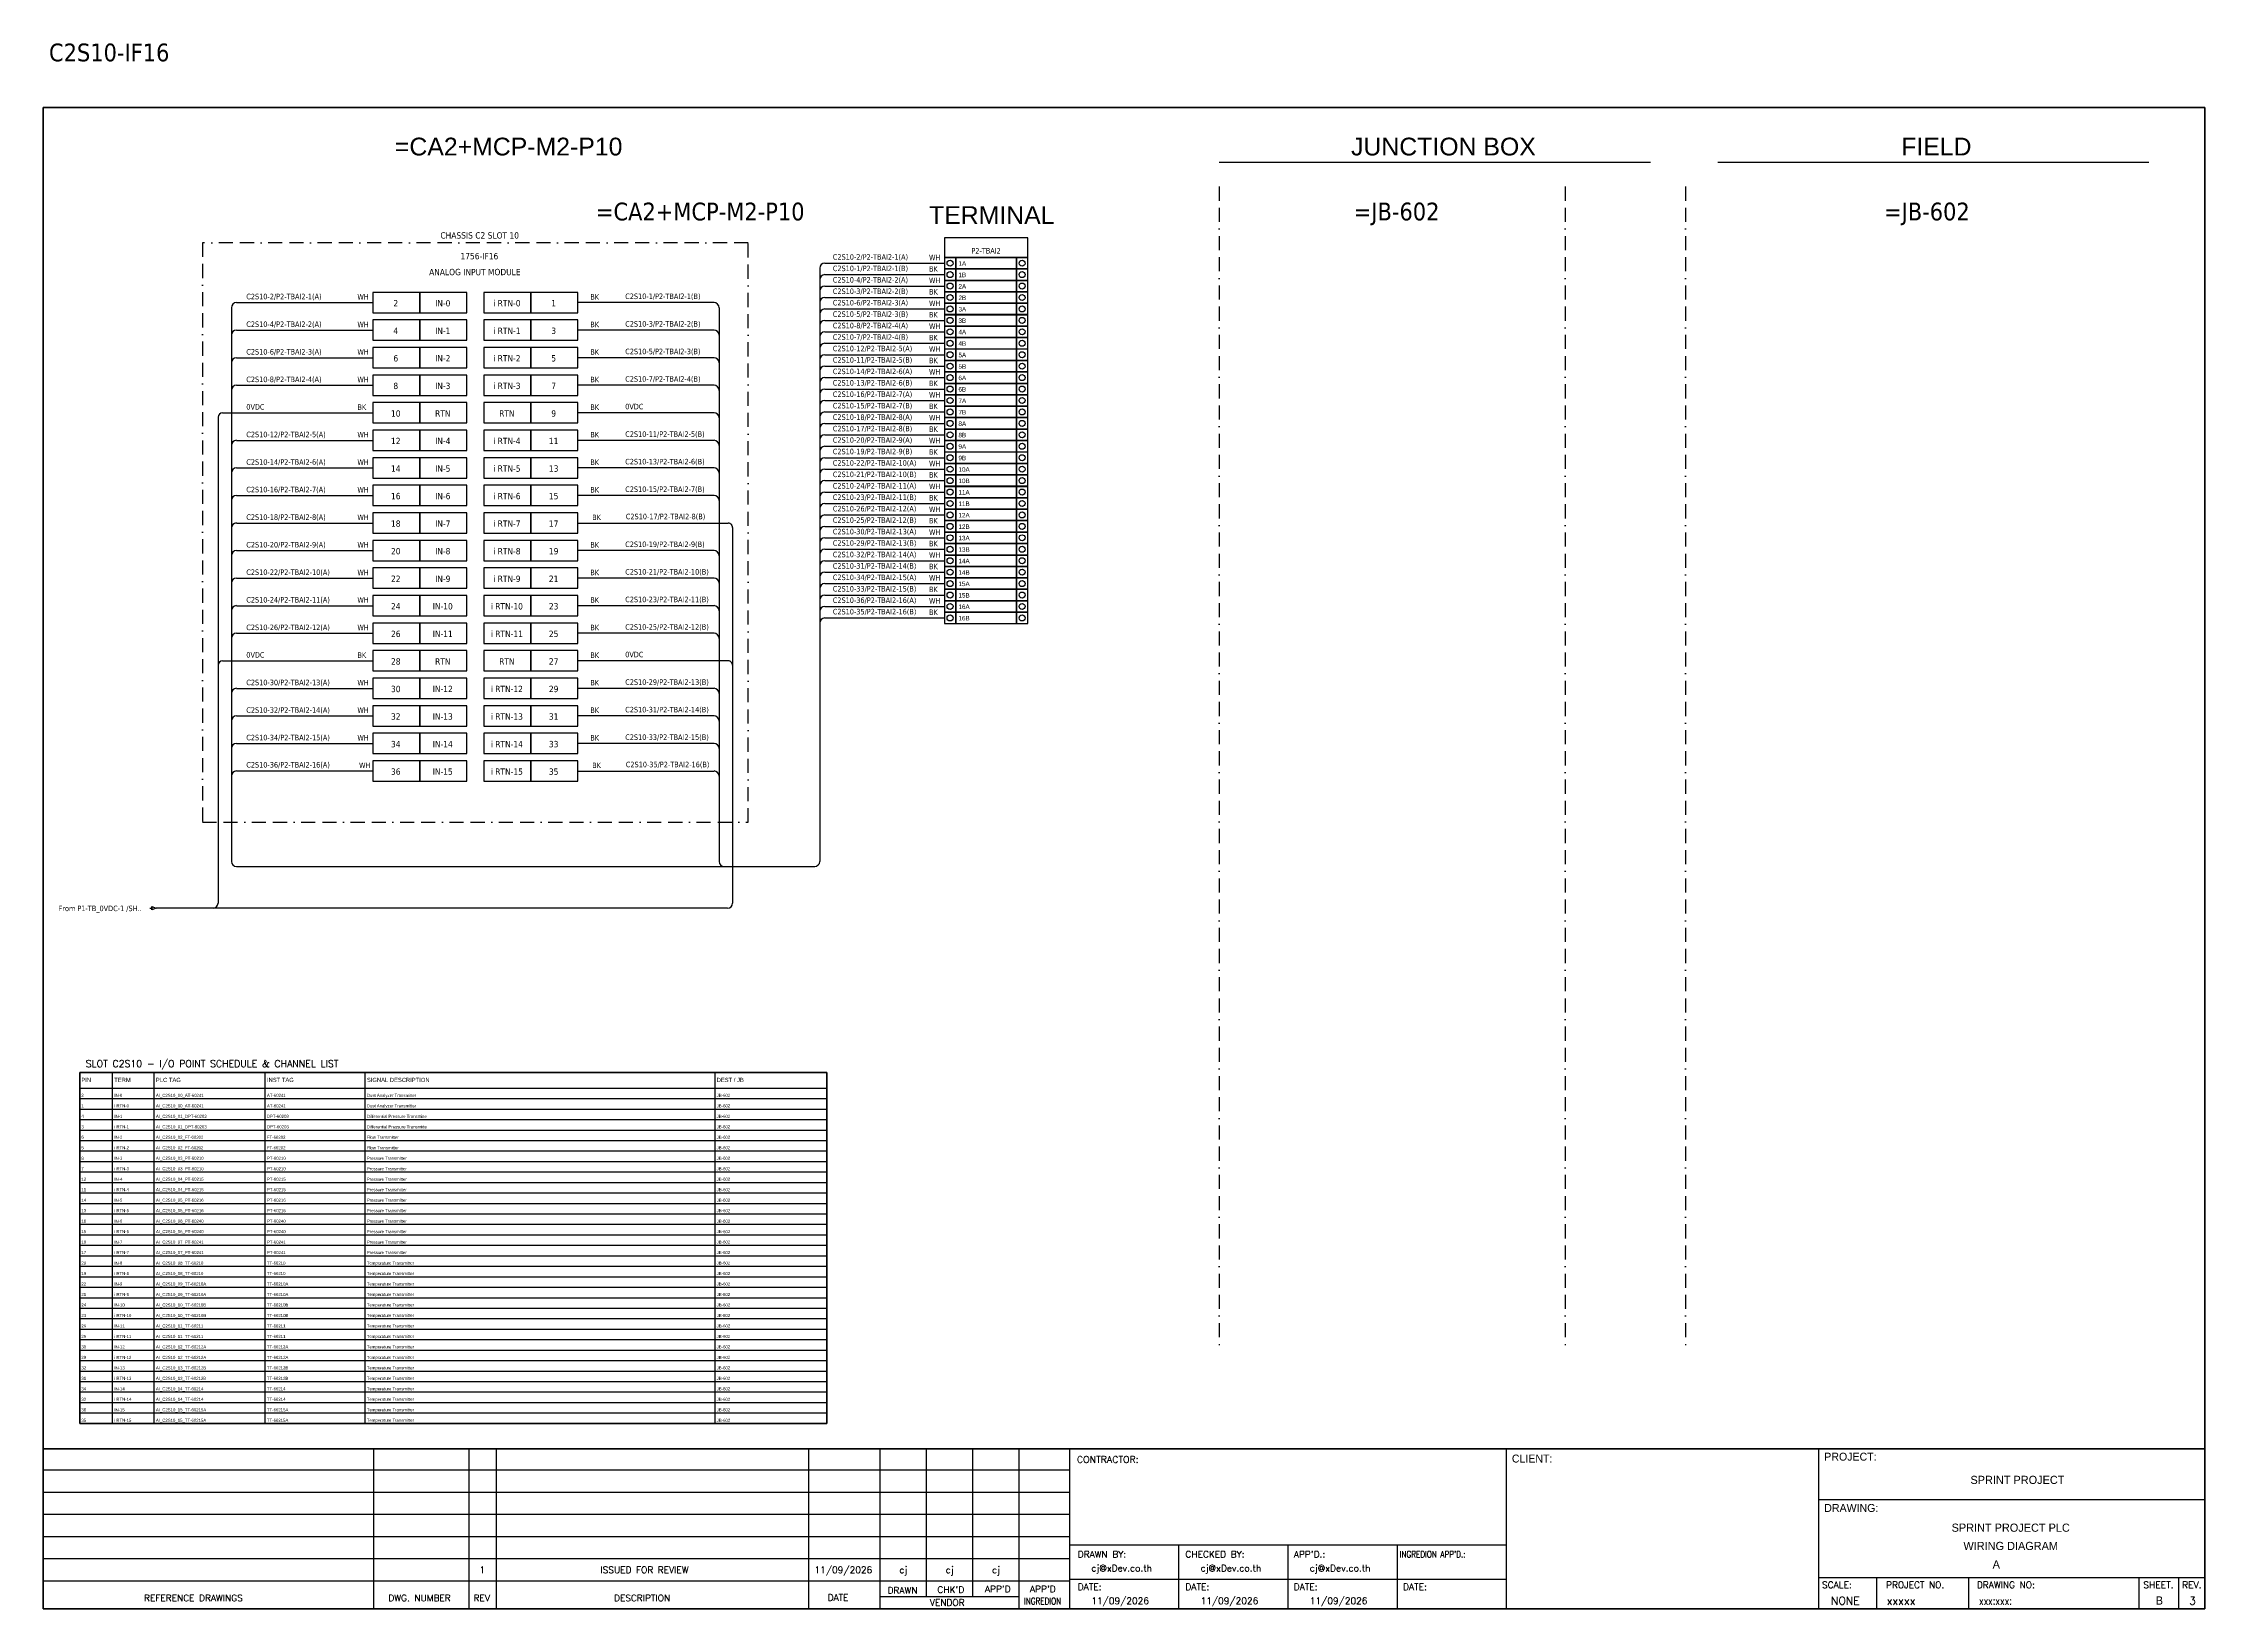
# Model space of a CAD drawing. Header units: millimetres. Extents: x 0 to 62600, y 0 to 14837.
# Drawn here: x 41933 to 45826, y 9013 to 11833 of the extents above; entities that cross this region are included whole.
import ezdxf
from ezdxf.enums import TextEntityAlignment as Align

# ---------------------------------------------------------------- set-up
doc = ezdxf.new("R2010")
doc.units = ezdxf.units.MM
doc.linetypes.add('BORDERX2', pattern=[88.9, 25.4, -12.7, 25.4, -12.7, 0, -12.7])
for name, color, linetype in [('GT_1', 9, 'Continuous'), ('HELPPOINT', 7, 'Continuous'), ('MEMBER', 7, 'Continuous'), ('VECTORS', 7, 'Continuous'), ('x01001-FrameArea', 2, 'BORDERX2')]:
    doc.layers.add(name, color=color, linetype=linetype)
doc.layers.add('IE-EQUIP', color=253, linetype='Continuous', lineweight=25)
doc.layers.add('IE-WIRE', color=7, linetype='Continuous', lineweight=25)
doc.styles.add('HTX11', font='O8111901')
doc.styles.add('ROMANS', font='romans.shx', dxfattribs={"width": 0.85, "height": 25})
doc.styles.get("Standard").update_dxf_attribs({"font": 'arial.ttf'})
doc.styles.add('Tahoma', font='')
doc.styles.get('Tahoma').set_extended_font_data('Tahoma')

# ---------------------------------------------------------------- blocks, each defined once
blk = doc.blocks.new('xTermSingleLayer90')
at = {"color": 7, "ltscale": 25.4}
for points in [[(0, -537), (537, -537), (537, 0), (0, 0)], [(537, -537), (3378, -537), (3378, 0), (537, 0)], [(3378, -537), (3915, -537), (3915, 0), (3378, 0)]]:
    blk.add_lwpolyline(points, close=True, dxfattribs=at)
for centre in [(268, -268), (3647, -268)]:
    blk.add_circle(centre, 141, dxfattribs=at)
blk.add_attdef('TERMINAL_B', (661, -387), '', height=212)
blk = doc.blocks.new('xTerminal_fr_to')
at = {"layer": 'VECTORS', "color": 1, "true_color": 0xff0000}
for p, q in [((-11.3, 0), (-7.8, 0)), ((-7.8, 2.8), (0, 0)), ((-7.8, -2.8), (-7.8, 2.8)), ((-7.8, 2.8), (0, 0)), ((-7.8, 2.8), (-7.8, -2.8)), ((0, 0), (-7.8, -2.8)), ((0, 0), (-7.8, -2.8))]:
    blk.add_line(p, q, dxfattribs=at)

msp = doc.modelspace()

# ---------------------------------------------------------------- linework, layer by layer
for p, q in [((44051.3, 11618.3), (44828, 11618.3)), ((44949, 11618.3), (45725.8, 11618.3))]:
    msp.add_line(p, q)
at = {"ltscale": 25.4}
for p, q in [((43340.7, 11415.7), (43556.1, 11415.7)), ((43340.7, 11374.5), (43556.1, 11374.5)), ((43141.2, 11365.4), (42895.9, 11365.4)), ((43340.7, 11333.3), (43556.1, 11333.3)), ((43141.2, 11315.8), (42895.9, 11315.8)), ((43340.7, 11292.1), (43556.1, 11292.1)), ((43141.2, 11266.1), (42895.9, 11266.1)), ((43141.2, 11216.5), (42895.9, 11216.5)), ((43340.7, 11250.8), (43556.1, 11250.8)), ((43340.7, 11209.6), (43556.1, 11209.6)), ((42255.9, 11166.9), (42526.4, 11166.9)), ((43141.2, 11166.9), (42895.9, 11166.9)), ((43340.7, 11168.4), (43556.1, 11168.4)), ((43141.2, 11117.2), (42895.9, 11117.2)), ((43340.7, 11127.2), (43556.1, 11127.2)), ((43141.2, 11067.6), (42895.9, 11067.6)), ((43340.7, 11085.9), (43556.1, 11085.9)), ((43340.7, 11044.7), (43556.1, 11044.7)), ((43141.2, 11018), (42895.9, 11018)), ((43340.7, 11003.5), (43556.1, 11003.5)), ((42895.9, 10968.3), (43166.4, 10968.3)), ((43340.7, 10962.3), (43556.1, 10962.3)), ((43141.2, 10918.7), (42895.9, 10918.7)), ((43340.7, 10921), (43556.1, 10921)), ((43141.2, 10869.1), (42895.9, 10869.1)), ((43340.7, 10879.8), (43556.1, 10879.8)), ((43340.7, 10838.6), (43556.1, 10838.6)), ((43141.2, 10819.4), (42895.9, 10819.4)), ((43340.7, 10797.4), (43556.1, 10797.4)), ((43141.2, 10769.8), (42895.9, 10769.8)), ((42255.9, 10720.2), (42526.4, 10720.2)), ((43166.4, 10720.2), (42895.9, 10720.2)), ((43141.2, 10670.5), (42895.9, 10670.5)), ((43141.2, 10620.9), (42895.9, 10620.9)), ((43141.2, 10571.3), (42895.9, 10571.3)), ((42895.9, 10521.6), (43141.2, 10521.6))]:
    msp.add_line(p, q, dxfattribs=at)
at = {"color": 7}
for p, q in [((42058, 9346.4), (42058, 9978.5)), ((42133, 9346.4), (42133, 9978.5)), ((42333, 9346.4), (42333, 9978.5)), ((42513, 9346.4), (42513, 9978.5)), ((43143, 9346.4), (43143, 9978.5)), ((41998.7, 9950.5), (43344.5, 9950.5))]:
    msp.add_line(p, q, dxfattribs=at)
at = {"color": 8}
for p, q in [((41998.7, 9931.7), (43344.5, 9931.7)), ((41998.7, 9912.8), (43344.5, 9912.8)), ((41998.7, 9893.9), (43344.5, 9893.9)), ((41998.7, 9875), (43344.5, 9875)), ((41998.7, 9856.2), (43344.5, 9856.2)), ((41998.7, 9837.3), (43344.5, 9837.3)), ((41998.7, 9818.4), (43344.5, 9818.4)), ((41998.7, 9799.5), (43344.5, 9799.5)), ((41998.7, 9780.6), (43344.5, 9780.6)), ((41998.7, 9761.8), (43344.5, 9761.8)), ((41998.7, 9742.9), (43344.5, 9742.9)), ((41998.7, 9724), (43344.5, 9724)), ((41998.7, 9705.1), (43344.5, 9705.1)), ((41998.7, 9686.2), (43344.5, 9686.2)), ((41998.7, 9667.4), (43344.5, 9667.4)), ((41998.7, 9648.5), (43344.5, 9648.5)), ((41998.7, 9629.6), (43344.5, 9629.6)), ((41998.7, 9610.7), (43344.5, 9610.7)), ((41998.7, 9591.9), (43344.5, 9591.9)), ((41998.7, 9573), (43344.5, 9573)), ((41998.7, 9554.1), (43344.5, 9554.1)), ((41998.7, 9535.2), (43344.5, 9535.2)), ((41998.7, 9516.3), (43344.5, 9516.3)), ((41998.7, 9497.5), (43344.5, 9497.5)), ((41998.7, 9478.6), (43344.5, 9478.6)), ((41998.7, 9459.7), (43344.5, 9459.7)), ((41998.7, 9440.8), (43344.5, 9440.8)), ((41998.7, 9422), (43344.5, 9422)), ((41998.7, 9403.1), (43344.5, 9403.1)), ((41998.7, 9384.2), (43344.5, 9384.2)), ((41998.7, 9365.3), (43344.5, 9365.3))]:
    msp.add_line(p, q, dxfattribs=at)
at = {"color": 4}
for p, q in [((45235.3, 9068.7), (45235.3, 9012.6)), ((45400.6, 9068.7), (45400.6, 9012.6))]:
    msp.add_line(p, q, dxfattribs=at)
at = {"color": 4, "ltscale": 0.5}
for p, q in [((45707.7, 9068.7), (45707.7, 9012.6)), ((45707.7, 9068.7), (45707.7, 9012.6)), ((45778.9, 9068.7), (45778.9, 9012.6)), ((45778.9, 9068.7), (45778.9, 9012.6))]:
    msp.add_line(p, q, dxfattribs=at)
at = {"color": 4, "ltscale": 25.4}
msp.add_lwpolyline([(43556.1, 11446.6), (43706.4, 11446.6), (43706.4, 11481.9), (43556.1, 11481.9)], close=True, dxfattribs=at)
msp.add_lwpolyline([(41998.7, 9978.5), (43344.5, 9978.5), (43344.5, 9346.4), (41998.7, 9346.4)], close=True)
at = {"color": 7}
msp.add_lwpolyline([(41998.7, 9346.4), (43344.5, 9346.4), (43344.5, 9978.5), (41998.7, 9978.5), (41998.7, 9346.4)], dxfattribs=at)
at = {"ltscale": 25.4}
for centre, radius, start, end in [((43340.7, 11406.6), 9.14, 90, 180), ((43340.7, 11365.4), 9.14, 90, 180), ((43141.2, 11356.2), 9.17, 0, 90), ((43340.7, 11324.1), 9.14, 90, 180), ((43141.2, 11306.6), 9.17, 0, 90), ((43340.7, 11282.9), 9.14, 90, 180), ((43141.2, 11256.9), 9.17, 0, 90), ((43141.2, 11207.3), 9.17, 0, 90), ((43340.7, 11241.7), 9.14, 90, 180), ((43340.7, 11200.5), 9.14, 90, 180), ((43141.2, 11157.7), 9.17, 0, 90), ((43340.7, 11159.2), 9.14, 90, 180), ((43141.2, 11108.1), 9.17, 0, 90), ((43340.7, 11118), 9.14, 90, 180), ((43141.2, 11058.4), 9.17, 0, 90), ((43340.7, 11076.8), 9.14, 90, 180), ((43340.7, 11035.6), 9.14, 90, 180), ((43141.2, 11008.8), 9.17, 0, 90), ((43340.7, 10994.3), 9.14, 90, 180), ((43340.7, 10953.1), 9.14, 90, 180), ((43141.2, 10909.5), 9.17, 0, 90), ((43340.7, 10911.9), 9.14, 90, 180), ((43141.2, 10859.9), 9.17, 0, 90), ((43340.7, 10870.7), 9.14, 90, 180), ((43340.7, 10829.5), 9.14, 90, 180), ((43141.2, 10810.3), 9.17, 0, 90), ((43340.7, 10788.2), 9.14, 90, 180), ((43141.2, 10760.6), 9.17, 0, 90), ((43141.2, 10661.4), 9.17, 0, 90), ((43141.2, 10611.7), 9.17, 0, 90), ((43141.2, 10562.1), 9.17, 0, 90), ((43141.2, 10512.5), 9.17, 0, 90)]:
    msp.add_arc(centre, radius, start, end, dxfattribs=at)
at = {"layer": 'GT_1', "color": 4}
for p, q in [((42528.4, 9012.6), (42528.4, 9300.8)), ((42700.3, 9012.6), (42700.3, 9300.8)), ((42749.5, 9012.6), (42749.5, 9300.8)), ((43312.1, 9012.6), (43312.1, 9300.8)), ((43440.4, 9012.6), (43440.4, 9300.8)), ((43524, 9034.4), (43524, 9300.8)), ((43607.5, 9034.5), (43607.5, 9300.8)), ((43690.8, 9012.6), (43690.8, 9300.8)), ((43781.8, 9012.6), (43781.8, 9300.8)), ((44568.8, 9012.6), (44568.8, 9300.8)), ((45131.1, 9012.6), (45131.1, 9300.8)), ((45131.1, 9012.6), (45131.1, 9300.8)), ((45131.1, 9012.6), (45131.1, 9300.8)), ((43781.8, 9262), (41933, 9262)), ((43781.8, 9222.2), (41933, 9222.2)), ((43781.8, 9182.2), (41933, 9182.2)), ((43781.8, 9142.3), (41933, 9142.3)), ((44568.8, 9127), (43781.8, 9127)), ((43978.6, 9012.6), (43978.6, 9127)), ((44175.3, 9012.6), (44175.3, 9127)), ((44372.1, 9012.6), (44372.1, 9127)), ((43781.8, 9102.4), (41933, 9102.4)), ((43781.7, 9062.5), (41933, 9062.5)), ((43690.8, 9034.4), (43440.4, 9034.4)), ((44568.8, 9065.5), (43781.8, 9065.5)), ((45131.1, 9068.7), (45826.3, 9068.7))]:
    msp.add_line(p, q, dxfattribs=at)
at = {"layer": 'HELPPOINT', "color": 4, "lineweight": 35}
for p, q in [((41933, 9012.6), (41933, 11716.9)), ((41933, 11716.9), (45826.3, 11716.9)), ((41933, 9012.6), (41933, 11716.9)), ((41933, 11716.9), (45826.3, 11716.9)), ((45826.3, 11716.9), (45826.3, 9012.6)), ((45826.3, 11716.9), (45826.3, 9012.6)), ((45826.3, 9012.6), (41933, 9012.6)), ((45826.3, 9012.6), (41933, 9012.6))]:
    msp.add_line(p, q, dxfattribs=at)
at = {"layer": 'HELPPOINT', "color": 4}
for p, q in [((45131.1, 9209.2), (45826.3, 9209.2)), ((45131.1, 9209.2), (45826.3, 9209.2)), ((45131.1, 9068.7), (45826.3, 9068.7))]:
    msp.add_line(p, q, dxfattribs=at)
at = {"layer": 'IE-EQUIP', "linetype": 'Continuous', "ltscale": 25.4}
for points in [[(42526.4, 11347), (42611.1, 11347), (42611.1, 11383.7), (42526.4, 11383.7)], [(42611.1, 11347), (42695.7, 11347), (42695.7, 11383.7), (42611.1, 11383.7)], [(42726.6, 11347), (42811.2, 11347), (42811.2, 11383.7), (42726.6, 11383.7)], [(42811.2, 11347), (42895.9, 11347), (42895.9, 11383.7), (42811.2, 11383.7)], [(42526.4, 11297.4), (42611.1, 11297.4), (42611.1, 11334.1), (42526.4, 11334.1)], [(42611.1, 11297.4), (42695.7, 11297.4), (42695.7, 11334.1), (42611.1, 11334.1)], [(42726.6, 11297.4), (42811.2, 11297.4), (42811.2, 11334.1), (42726.6, 11334.1)], [(42811.2, 11297.4), (42895.9, 11297.4), (42895.9, 11334.1), (42811.2, 11334.1)], [(42526.4, 11247.8), (42611.1, 11247.8), (42611.1, 11284.5), (42526.4, 11284.5)], [(42611.1, 11247.8), (42695.7, 11247.8), (42695.7, 11284.5), (42611.1, 11284.5)], [(42726.6, 11247.8), (42811.2, 11247.8), (42811.2, 11284.5), (42726.6, 11284.5)], [(42811.2, 11247.8), (42895.9, 11247.8), (42895.9, 11284.5), (42811.2, 11284.5)], [(42526.4, 11198.1), (42611.1, 11198.1), (42611.1, 11234.8), (42526.4, 11234.8)], [(42611.1, 11198.1), (42695.7, 11198.1), (42695.7, 11234.8), (42611.1, 11234.8)], [(42726.6, 11198.1), (42811.2, 11198.1), (42811.2, 11234.8), (42726.6, 11234.8)], [(42811.2, 11198.1), (42895.9, 11198.1), (42895.9, 11234.8), (42811.2, 11234.8)], [(42526.4, 11148.5), (42611.1, 11148.5), (42611.1, 11185.2), (42526.4, 11185.2)], [(42611.1, 11148.5), (42695.7, 11148.5), (42695.7, 11185.2), (42611.1, 11185.2)], [(42726.6, 11148.5), (42811.2, 11148.5), (42811.2, 11185.2), (42726.6, 11185.2)], [(42811.2, 11148.5), (42895.9, 11148.5), (42895.9, 11185.2), (42811.2, 11185.2)], [(42526.4, 11098.9), (42611.1, 11098.9), (42611.1, 11135.6), (42526.4, 11135.6)], [(42611.1, 11098.9), (42695.7, 11098.9), (42695.7, 11135.6), (42611.1, 11135.6)], [(42726.6, 11098.9), (42811.2, 11098.9), (42811.2, 11135.6), (42726.6, 11135.6)], [(42811.2, 11098.9), (42895.9, 11098.9), (42895.9, 11135.6), (42811.2, 11135.6)], [(42526.4, 11049.2), (42611.1, 11049.2), (42611.1, 11085.9), (42526.4, 11085.9)], [(42611.1, 11049.2), (42695.7, 11049.2), (42695.7, 11085.9), (42611.1, 11085.9)], [(42726.6, 11049.2), (42811.2, 11049.2), (42811.2, 11085.9), (42726.6, 11085.9)], [(42811.2, 11049.2), (42895.9, 11049.2), (42895.9, 11085.9), (42811.2, 11085.9)], [(42526.4, 10999.6), (42611.1, 10999.6), (42611.1, 11036.3), (42526.4, 11036.3)], [(42611.1, 10999.6), (42695.7, 10999.6), (42695.7, 11036.3), (42611.1, 11036.3)], [(42726.6, 10999.6), (42811.2, 10999.6), (42811.2, 11036.3), (42726.6, 11036.3)], [(42811.2, 10999.6), (42895.9, 10999.6), (42895.9, 11036.3), (42811.2, 11036.3)], [(42526.4, 10950), (42611.1, 10950), (42611.1, 10986.7), (42526.4, 10986.7)], [(42611.1, 10950), (42695.7, 10950), (42695.7, 10986.7), (42611.1, 10986.7)], [(42726.6, 10950), (42811.2, 10950), (42811.2, 10986.7), (42726.6, 10986.7)], [(42811.2, 10950), (42895.9, 10950), (42895.9, 10986.7), (42811.2, 10986.7)], [(42526.4, 10900.3), (42611.1, 10900.3), (42611.1, 10937), (42526.4, 10937)], [(42611.1, 10900.3), (42695.7, 10900.3), (42695.7, 10937), (42611.1, 10937)], [(42726.6, 10900.3), (42811.2, 10900.3), (42811.2, 10937), (42726.6, 10937)], [(42811.2, 10900.3), (42895.9, 10900.3), (42895.9, 10937), (42811.2, 10937)], [(42526.4, 10850.7), (42611.1, 10850.7), (42611.1, 10887.4), (42526.4, 10887.4)], [(42611.1, 10850.7), (42695.7, 10850.7), (42695.7, 10887.4), (42611.1, 10887.4)], [(42726.6, 10850.7), (42811.2, 10850.7), (42811.2, 10887.4), (42726.6, 10887.4)], [(42811.2, 10850.7), (42895.9, 10850.7), (42895.9, 10887.4), (42811.2, 10887.4)], [(42526.4, 10801.1), (42611.1, 10801.1), (42611.1, 10837.8), (42526.4, 10837.8)], [(42611.1, 10801.1), (42695.7, 10801.1), (42695.7, 10837.8), (42611.1, 10837.8)], [(42726.6, 10801.1), (42811.2, 10801.1), (42811.2, 10837.8), (42726.6, 10837.8)], [(42811.2, 10801.1), (42895.9, 10801.1), (42895.9, 10837.8), (42811.2, 10837.8)], [(42526.4, 10751.4), (42611.1, 10751.4), (42611.1, 10788.1), (42526.4, 10788.1)], [(42611.1, 10751.4), (42695.7, 10751.4), (42695.7, 10788.1), (42611.1, 10788.1)], [(42726.6, 10751.4), (42811.2, 10751.4), (42811.2, 10788.1), (42726.6, 10788.1)], [(42811.2, 10751.4), (42895.9, 10751.4), (42895.9, 10788.1), (42811.2, 10788.1)], [(42526.4, 10701.8), (42611.1, 10701.8), (42611.1, 10738.5), (42526.4, 10738.5)], [(42611.1, 10701.8), (42695.7, 10701.8), (42695.7, 10738.5), (42611.1, 10738.5)], [(42726.6, 10701.8), (42811.2, 10701.8), (42811.2, 10738.5), (42726.6, 10738.5)], [(42811.2, 10701.8), (42895.9, 10701.8), (42895.9, 10738.5), (42811.2, 10738.5)], [(42526.4, 10652.2), (42611.1, 10652.2), (42611.1, 10688.9), (42526.4, 10688.9)], [(42611.1, 10652.2), (42695.7, 10652.2), (42695.7, 10688.9), (42611.1, 10688.9)], [(42726.6, 10652.2), (42811.2, 10652.2), (42811.2, 10688.9), (42726.6, 10688.9)], [(42811.2, 10652.2), (42895.9, 10652.2), (42895.9, 10688.9), (42811.2, 10688.9)], [(42526.4, 10602.5), (42611.1, 10602.5), (42611.1, 10639.2), (42526.4, 10639.2)], [(42611.1, 10602.5), (42695.7, 10602.5), (42695.7, 10639.2), (42611.1, 10639.2)], [(42726.6, 10602.5), (42811.2, 10602.5), (42811.2, 10639.2), (42726.6, 10639.2)], [(42811.2, 10602.5), (42895.9, 10602.5), (42895.9, 10639.2), (42811.2, 10639.2)], [(42526.4, 10552.9), (42611.1, 10552.9), (42611.1, 10589.6), (42526.4, 10589.6)], [(42611.1, 10552.9), (42695.7, 10552.9), (42695.7, 10589.6), (42611.1, 10589.6)], [(42726.6, 10552.9), (42811.2, 10552.9), (42811.2, 10589.6), (42726.6, 10589.6)], [(42811.2, 10552.9), (42895.9, 10552.9), (42895.9, 10589.6), (42811.2, 10589.6)], [(42526.4, 10503.3), (42611.1, 10503.3), (42611.1, 10540), (42526.4, 10540)], [(42611.1, 10503.3), (42695.7, 10503.3), (42695.7, 10540), (42611.1, 10540)], [(42726.6, 10503.3), (42811.2, 10503.3), (42811.2, 10540), (42726.6, 10540)], [(42811.2, 10503.3), (42895.9, 10503.3), (42895.9, 10540), (42811.2, 10540)]]:
    msp.add_lwpolyline(points, close=True, dxfattribs=at)
at = {"layer": 'IE-WIRE', "color": 4, "ltscale": 25.4}
for p, q in [((43331.6, 11427.2), (43331.6, 10358.8)), ((43340.7, 11436.3), (43556.1, 11436.3)), ((43340.7, 11395.1), (43556.1, 11395.1)), ((42272, 11356.2), (42272, 10358.8)), ((42281.2, 11365.4), (42526.4, 11365.4)), ((43150.3, 11356.2), (43150.3, 10358.8)), ((43340.7, 11353.9), (43556.1, 11353.9)), ((42281.2, 11315.8), (42526.4, 11315.8)), ((43340.7, 11312.7), (43556.1, 11312.7)), ((42281.2, 11266.1), (42526.4, 11266.1)), ((43340.7, 11271.4), (43556.1, 11271.4)), ((42281.2, 11216.5), (42526.4, 11216.5)), ((43340.7, 11230.2), (43556.1, 11230.2)), ((43340.7, 11189), (43556.1, 11189)), ((43340.7, 11147.8), (43556.1, 11147.8)), ((42281.2, 11117.2), (42526.4, 11117.2)), ((43340.7, 11106.5), (43556.1, 11106.5)), ((42281.2, 11067.6), (42526.4, 11067.6)), ((43340.7, 11065.3), (43556.1, 11065.3)), ((43340.7, 11024.1), (43556.1, 11024.1)), ((42281.2, 11018), (42526.4, 11018)), ((43340.7, 10982.9), (43556.1, 10982.9)), ((42281.2, 10968.3), (42526.4, 10968.3)), ((43340.7, 10941.7), (43556.1, 10941.7)), ((42281.2, 10918.7), (42526.4, 10918.7)), ((42281.2, 10869.1), (42526.4, 10869.1)), ((43340.7, 10900.4), (43556.1, 10900.4)), ((43340.7, 10859.2), (43556.1, 10859.2)), ((42281.2, 10819.4), (42526.4, 10819.4)), ((43340.7, 10818), (43556.1, 10818)), ((42281.2, 10769.8), (42526.4, 10769.8)), ((42281.2, 10670.5), (42526.4, 10670.5)), ((42281.2, 10620.9), (42526.4, 10620.9)), ((42281.2, 10571.3), (42526.4, 10571.3)), ((42526.4, 10521.6), (42281.2, 10521.6))]:
    msp.add_line(p, q, dxfattribs=at)
at = {"layer": 'IE-WIRE', "color": 7, "ltscale": 25.4}
for p, q in [((42247.9, 11158.9), (42247.9, 10283.6)), ((43174.4, 10960.3), (43174.4, 10283.6)), ((43165.5, 10274.6), (42136.4, 10274.6))]:
    msp.add_line(p, q, dxfattribs=at)
at = {"layer": 'IE-WIRE', "color": 4}
msp.add_line((42281.1, 10349.7), (43322.5, 10349.7), dxfattribs=at)
at = {"layer": 'IE-WIRE', "color": 4, "ltscale": 25.4}
for centre, radius in [((43340.7, 11427.2), 9.14), ((43340.7, 11386), 9.14), ((42281.2, 11356.2), 9.17), ((43340.7, 11344.7), 9.14), ((42281.2, 11306.6), 9.17), ((43340.7, 11303.5), 9.14), ((42281.2, 11256.9), 9.17), ((43340.7, 11262.3), 9.14), ((42281.2, 11207.3), 9.17), ((43340.7, 11221.1), 9.14), ((43340.7, 11179.9), 9.14), ((43340.7, 11138.6), 9.14), ((42281.2, 11108.1), 9.17), ((43340.7, 11097.4), 9.14), ((42281.2, 11058.4), 9.17), ((43340.7, 11056.2), 9.14), ((43340.7, 11015), 9.14), ((42281.2, 11008.8), 9.17), ((43340.7, 10973.7), 9.14), ((42281.2, 10959.2), 9.17), ((43340.7, 10932.5), 9.14), ((42281.2, 10909.5), 9.17), ((42281.2, 10859.9), 9.17), ((43340.7, 10891.3), 9.14), ((43340.7, 10850.1), 9.14), ((42281.2, 10810.3), 9.17), ((43340.7, 10808.8), 9.14), ((42281.2, 10760.6), 9.17), ((42281.2, 10661.4), 9.17), ((42281.2, 10611.7), 9.17), ((42281.2, 10562.1), 9.17), ((42281.2, 10512.5), 9.17)]:
    msp.add_arc(centre, radius, 90, 180, dxfattribs=at)
at = {"layer": 'IE-WIRE', "ltscale": 25.4}
for centre in [(42255.9, 11158.9), (42255.9, 10712.2)]:
    msp.add_arc(centre, 8, 90, 180, dxfattribs=at)
at = {"layer": 'IE-WIRE', "color": 4}
for centre, start, end in [((42281.1, 10358.8), 180, 270), ((43159.5, 10358.8), 180, 270), ((43322.5, 10358.8), 270, 0)]:
    msp.add_arc(centre, 9.14, start, end, dxfattribs=at)
at = {"layer": 'IE-WIRE', "color": 7, "ltscale": 25.4}
for centre in [(42238.9, 10283.6), (43165.5, 10283.6), (43165.5, 10283.6)]:
    msp.add_arc(centre, 8.96, 270, 0, dxfattribs=at)
at = {"layer": 'MEMBER', "color": 4, "lineweight": 35}
msp.add_line((41933, 9300.8), (45826.3, 9300.8), dxfattribs=at)
msp.add_line((41933, 9300.8), (45826.3, 9300.8), dxfattribs=at)
at = {"layer": 'MEMBER', "color": 4}
for p, q in [((45131.1, 9209.2), (45826.3, 9209.2)), ((45131.1, 9209.2), (45826.3, 9209.2)), ((45131.1, 9068.7), (45826.3, 9068.7)), ((45131.1, 9068.7), (45826.3, 9068.7))]:
    msp.add_line(p, q, dxfattribs=at)
at = {"layer": 'x01001-FrameArea'}
for p, q in [((44051.2, 11574.2), (44051.2, 9487.7)), ((44674.3, 11574.2), (44674.3, 9487.7)), ((44891.1, 11574.2), (44891.1, 9487.7))]:
    msp.add_line(p, q, dxfattribs=at)
msp.add_lwpolyline([(42219.7, 10429.3), (43202.7, 10429.3), (43202.7, 11473.1), (42219.7, 11473.1)], close=True, dxfattribs=at)
at = {"layer": 'x01001-FrameArea', "ltscale": 25.4}
for centre in [(43166.4, 10960.3), (43166.4, 10712.2)]:
    msp.add_arc(centre, 8, 0, 90, dxfattribs=at)

# ---------------------------------------------------------------- block references
at = {"xscale": 0.0384, "yscale": 0.0384, "zscale": 0.0384}
for p, values in [((43556.1, 11446.6), {'TERMINAL_B': '1A'}), ((43556.1, 11426), {'TERMINAL_B': '1B'}), ((43556.1, 11405.4), {'TERMINAL_B': '2A'}), ((43556.1, 11384.8), {'TERMINAL_B': '2B'}), ((43556.1, 11364.2), {'TERMINAL_B': '3A'}), ((43556.1, 11343.6), {'TERMINAL_B': '3B'}), ((43556.1, 11323), {'TERMINAL_B': '4A'}), ((43556.1, 11302.4), {'TERMINAL_B': '4B'}), ((43556.1, 11281.7), {'TERMINAL_B': '5A'}), ((43556.1, 11261.1), {'TERMINAL_B': '5B'}), ((43556.1, 11240.5), {'TERMINAL_B': '6A'}), ((43556.1, 11219.9), {'TERMINAL_B': '6B'}), ((43556.1, 11199.3), {'TERMINAL_B': '7A'}), ((43556.1, 11178.7), {'TERMINAL_B': '7B'}), ((43556.1, 11158.1), {'TERMINAL_B': '8A'}), ((43556.1, 11137.5), {'TERMINAL_B': '8B'}), ((43556.1, 11116.9), {'TERMINAL_B': '9A'}), ((43556.1, 11096.2), {'TERMINAL_B': '9B'}), ((43556.1, 11075.6), {'TERMINAL_B': '10A'}), ((43556.1, 11055), {'TERMINAL_B': '10B'}), ((43556.1, 11034.4), {'TERMINAL_B': '11A'}), ((43556.1, 11013.8), {'TERMINAL_B': '11B'}), ((43556.1, 10993.2), {'TERMINAL_B': '12A'}), ((43556.1, 10972.6), {'TERMINAL_B': '12B'}), ((43556.1, 10952), {'TERMINAL_B': '13A'}), ((43556.1, 10931.3), {'TERMINAL_B': '13B'}), ((43556.1, 10910.7), {'TERMINAL_B': '14A'}), ((43556.1, 10890.1), {'TERMINAL_B': '14B'}), ((43556.1, 10869.5), {'TERMINAL_B': '15A'}), ((43556.1, 10848.9), {'TERMINAL_B': '15B'}), ((43556.1, 10828.3), {'TERMINAL_B': '16A'}), ((43556.1, 10807.7), {'TERMINAL_B': '16B'})]:
    msp.add_blockref('xTermSingleLayer90', p, dxfattribs=at).add_auto_attribs(values)
msp.add_blockref('xTerminal_fr_to', (42136.4, 10274.6))

# ---------------------------------------------------------------- texts
at = {"color": 2, "style": 'Tahoma'}
msp.add_text('C2S10-IF16', height=32, dxfattribs=at).set_placement((41943.4, 11799.9))
at = {"color": 2}
for s, p in [('=CA2+MCP-M2-P10', (42566.4, 11630.4)), ('JUNCTION BOX', (44288.6, 11630.4)), ('FIELD', (45279.5, 11630.4)), ('TERMINAL', (43528.5, 11507))]:
    msp.add_text(s, height=32, dxfattribs=at).set_placement(p)
at = {"color": 2, "style": 'Tahoma'}
for s, height, p in [('=CA2+MCP-M2-P10', 32, (43116.4, 11529.4)), ('=JB-602', 32, (44370.7, 11529.4)), ('=JB-602', 32, (45325.8, 11529.4)), ('CHASSIS C2 SLOT 10', 11.441, (42719.2, 11486.4)), ('1756-IF16', 11.44, (42718.6, 11449)), ('ANALOG INPUT MODULE', 11.441, (42710.4, 11420.4)), ('2', 11.4, (42568, 11364.2)), ('IN-0', 11.44, (42652.6, 11364.2)), ('i RTN-0', 11.44, (42768.1, 11364.2)), ('1', 11.4, (42852.4, 11364.2)), ('4', 11.4, (42568, 11314.6)), ('IN-1', 11.44, (42652.6, 11314.6)), ('i RTN-1', 11.44, (42768.1, 11314.6)), ('3', 11.4, (42852.4, 11314.6)), ('6', 11.4, (42568, 11265)), ('IN-2', 11.44, (42652.6, 11265)), ('i RTN-2', 11.44, (42768.1, 11265)), ('5', 11.4, (42852.4, 11265)), ('8', 11.4, (42568, 11215.3)), ('IN-3', 11.44, (42652.6, 11215.3)), ('i RTN-3', 11.44, (42768.1, 11215.3)), ('7', 11.4, (42852.4, 11215.3)), ('10', 11.44, (42568, 11165.7)), ('RTN', 11.44, (42652.6, 11165.7)), ('RTN', 11.44, (42768.1, 11165.7)), ('9', 11.4, (42852.4, 11165.7)), ('12', 11.44, (42568, 11116.1)), ('IN-4', 11.44, (42652.6, 11116.1)), ('i RTN-4', 11.44, (42768.1, 11116.1)), ('11', 11.44, (42852.4, 11116.1)), ('14', 11.44, (42568, 11066.4)), ('IN-5', 11.44, (42652.6, 11066.4)), ('i RTN-5', 11.44, (42768.1, 11066.4)), ('13', 11.44, (42852.4, 11066.4)), ('16', 11.44, (42568, 11016.8)), ('IN-6', 11.44, (42652.6, 11016.8)), ('i RTN-6', 11.44, (42768.1, 11016.8)), ('15', 11.44, (42852.4, 11016.8)), ('18', 11.44, (42568, 10967.2)), ('IN-7', 11.44, (42652.6, 10967.2)), ('i RTN-7', 11.44, (42768.1, 10967.2)), ('17', 11.44, (42852.4, 10967.2)), ('20', 11.44, (42568, 10917.6)), ('IN-8', 11.44, (42652.6, 10917.6)), ('i RTN-8', 11.44, (42768.1, 10917.6)), ('19', 11.44, (42852.4, 10917.6)), ('22', 11.44, (42568, 10867.9)), ('IN-9', 11.44, (42652.6, 10867.9)), ('i RTN-9', 11.44, (42768.1, 10867.9)), ('21', 11.44, (42852.4, 10867.9)), ('24', 11.44, (42568, 10818.3)), ('IN-10', 11.44, (42652.6, 10818.3)), ('i RTN-10', 11.44, (42768.1, 10818.3)), ('23', 11.44, (42852.4, 10818.3)), ('26', 11.44, (42568, 10768.7)), ('IN-11', 11.44, (42652.6, 10768.7)), ('i RTN-11', 11.44, (42768.1, 10768.7)), ('25', 11.44, (42852.4, 10768.7)), ('28', 11.44, (42568, 10719)), ('RTN', 11.44, (42652.6, 10719)), ('RTN', 11.44, (42768.1, 10719)), ('27', 11.44, (42852.4, 10719)), ('30', 11.44, (42568, 10669.4)), ('IN-12', 11.44, (42652.6, 10669.4)), ('i RTN-12', 11.44, (42768.1, 10669.4)), ('29', 11.44, (42852.4, 10669.4)), ('32', 11.44, (42568, 10619.8)), ('IN-13', 11.44, (42652.6, 10619.8)), ('i RTN-13', 11.44, (42768.1, 10619.8)), ('31', 11.44, (42852.4, 10619.8)), ('34', 11.44, (42568, 10570.1)), ('IN-14', 11.44, (42652.6, 10570.1)), ('i RTN-14', 11.44, (42768.1, 10570.1)), ('33', 11.44, (42852.4, 10570.1)), ('36', 11.44, (42568, 10520.5)), ('IN-15', 11.44, (42652.6, 10520.5)), ('i RTN-15', 11.44, (42768.1, 10520.5)), ('35', 11.44, (42852.4, 10520.5))]:
    msp.add_text(s, height=height, dxfattribs=at).set_placement(p, align=Align.MIDDLE_CENTER)
at = {"color": 4, "style": 'Tahoma'}
for s, height, p in [('C2S10-2/P2-TBAI2-1(A)', 9.949, (43355.2, 11442.6)), ('WH', 9.95, (43528.5, 11441.6)), ('C2S10-4/P2-TBAI2-2(A)', 9.949, (43355.2, 11401.4)), ('WH', 9.95, (43528.5, 11400.4)), ('C2S10-2/P2-TBAI2-1(A)', 9.949, (42298.8, 11371.3)), ('WH', 9.95, (42498.9, 11370.6)), ('C2S10-6/P2-TBAI2-3(A)', 9.949, (43355.2, 11360.2)), ('WH', 9.95, (43528.5, 11359.1)), ('C2S10-4/P2-TBAI2-2(A)', 9.949, (42298.8, 11321.4)), ('WH', 9.95, (42498.9, 11321)), ('C2S10-8/P2-TBAI2-4(A)', 9.949, (43355.2, 11319)), ('WH', 9.95, (43528.5, 11317.9)), ('C2S10-6/P2-TBAI2-3(A)', 9.949, (42298.8, 11271.7)), ('WH', 9.95, (42498.9, 11271.4)), ('C2S10-12/P2-TBAI2-5(A)', 9.949, (43355.2, 11277.7)), ('WH', 9.95, (43528.5, 11276.7)), ('C2S10-8/P2-TBAI2-4(A)', 9.949, (42298.8, 11222.1)), ('WH', 9.95, (42498.9, 11221.7)), ('C2S10-14/P2-TBAI2-6(A)', 9.949, (43355.2, 11236.5)), ('WH', 9.95, (43528.5, 11235.5)), ('C2S10-16/P2-TBAI2-7(A)', 9.949, (43355.2, 11195.3)), ('WH', 9.95, (43528.5, 11194.2)), ('C2S10-18/P2-TBAI2-8(A)', 9.949, (43355.2, 11154.1)), ('WH', 9.95, (43528.5, 11153)), ('C2S10-12/P2-TBAI2-5(A)', 9.949, (42298.8, 11122.9)), ('WH', 9.95, (42498.9, 11122.5)), ('C2S10-20/P2-TBAI2-9(A)', 9.949, (43355.2, 11112.8)), ('WH', 9.95, (43528.5, 11111.8)), ('C2S10-14/P2-TBAI2-6(A)', 9.949, (42298.8, 11073.2)), ('WH', 9.95, (42498.9, 11072.8)), ('C2S10-22/P2-TBAI2-10(A)', 9.949, (43355.2, 11071.6)), ('WH', 9.95, (43528.5, 11070.6)), ('C2S10-16/P2-TBAI2-7(A)', 9.949, (42298.8, 11023.6)), ('WH', 9.95, (42498.9, 11023.2)), ('C2S10-24/P2-TBAI2-11(A)', 9.949, (43355.2, 11030.4)), ('WH', 9.95, (43528.5, 11029.4)), ('C2S10-18/P2-TBAI2-8(A)', 9.949, (42298.8, 10974)), ('WH', 9.95, (42498.9, 10973.6)), ('C2S10-26/P2-TBAI2-12(A)', 9.949, (43355.2, 10989.2)), ('WH', 9.95, (43528.5, 10988.1)), ('C2S10-30/P2-TBAI2-13(A)', 9.949, (43355.2, 10947.9)), ('WH', 9.95, (43528.5, 10946.9)), ('C2S10-20/P2-TBAI2-9(A)', 9.949, (42298.8, 10924.3)), ('WH', 9.95, (42498.9, 10923.9)), ('C2S10-32/P2-TBAI2-14(A)', 9.949, (43355.2, 10906.7)), ('WH', 9.95, (43528.5, 10905.7)), ('C2S10-22/P2-TBAI2-10(A)', 9.949, (42298.8, 10874.7)), ('WH', 9.95, (42498.9, 10874.3)), ('C2S10-34/P2-TBAI2-15(A)', 9.949, (43355.2, 10865.5)), ('WH', 9.95, (43528.5, 10864.5)), ('C2S10-24/P2-TBAI2-11(A)', 9.949, (42298.8, 10825.1)), ('WH', 9.95, (42498.9, 10824.7)), ('C2S10-36/P2-TBAI2-16(A)', 9.949, (43355.2, 10824.3)), ('WH', 9.95, (43528.5, 10823.2)), ('C2S10-26/P2-TBAI2-12(A)', 9.949, (42298.8, 10775.4)), ('WH', 9.95, (42498.9, 10775.1)), ('C2S10-30/P2-TBAI2-13(A)', 9.949, (42298.8, 10676.2)), ('WH', 9.95, (42498.9, 10675.8)), ('C2S10-32/P2-TBAI2-14(A)', 9.949, (42298.8, 10626.5)), ('WH', 9.95, (42498.9, 10626.2)), ('C2S10-34/P2-TBAI2-15(A)', 9.949, (42298.8, 10576.9)), ('WH', 9.95, (42498.9, 10576.5)), ('C2S10-36/P2-TBAI2-16(A)', 9.949, (42298.8, 10527.9)), ('WH', 9.95, (42501.9, 10526.9))]:
    msp.add_text(s, height=height, dxfattribs=at).set_placement(p)
msp.add_text('P2-TBAI2', height=9.95, dxfattribs=at).set_placement((43631.3, 11458.7), align=Align.MIDDLE_CENTER)
at = {"style": 'Tahoma'}
for s, height, p in [('C2S10-1/P2-TBAI2-1(B)', 9.949, (43355.2, 11422)), ('BK', 9.95, (43528.5, 11421)), ('BK', 9.95, (42918.4, 11370.6)), ('C2S10-1/P2-TBAI2-1(B)', 9.949, (42981.3, 11371.7)), ('C2S10-3/P2-TBAI2-2(B)', 9.949, (43355.2, 11380.8)), ('BK', 9.95, (43528.5, 11379.8)), ('BK', 9.95, (42918.4, 11321)), ('C2S10-3/P2-TBAI2-2(B)', 9.949, (42981.3, 11322)), ('C2S10-5/P2-TBAI2-3(B)', 9.949, (43355.2, 11339.6)), ('BK', 9.95, (43528.5, 11338.5)), ('C2S10-7/P2-TBAI2-4(B)', 9.949, (43355.2, 11298.3)), ('BK', 9.95, (43528.5, 11297.3)), ('BK', 9.95, (42918.4, 11271.4)), ('C2S10-5/P2-TBAI2-3(B)', 9.949, (42981.3, 11272.4)), ('C2S10-11/P2-TBAI2-5(B)', 9.949, (43355.2, 11257.1)), ('BK', 9.95, (43528.5, 11256.1)), ('BK', 9.95, (42918.4, 11221.7)), ('C2S10-7/P2-TBAI2-4(B)', 9.949, (42981.3, 11222.8)), ('C2S10-13/P2-TBAI2-6(B)', 9.949, (43355.2, 11215.9)), ('BK', 9.95, (43528.5, 11214.9)), ('0VDC', 9.95, (42298.8, 11172.5)), ('BK', 9.95, (42498.9, 11172.1)), ('BK', 9.95, (42918.4, 11172.1)), ('0VDC', 9.95, (42981.3, 11173.1)), ('C2S10-15/P2-TBAI2-7(B)', 9.949, (43355.2, 11174.7)), ('BK', 9.95, (43528.5, 11173.6)), ('C2S10-17/P2-TBAI2-8(B)', 9.949, (43355.2, 11133.4)), ('BK', 9.95, (43528.5, 11132.4)), ('BK', 9.95, (42918.4, 11122.5)), ('C2S10-11/P2-TBAI2-5(B)', 9.949, (42981.3, 11123.5)), ('C2S10-19/P2-TBAI2-9(B)', 9.949, (43355.2, 11092.2)), ('BK', 9.95, (43528.5, 11091.2)), ('BK', 9.95, (42918.4, 11072.8)), ('C2S10-13/P2-TBAI2-6(B)', 9.949, (42981.3, 11073.9)), ('C2S10-21/P2-TBAI2-10(B)', 9.949, (43355.2, 11051)), ('BK', 9.95, (43528.5, 11050)), ('BK', 9.95, (42918.4, 11023.2)), ('C2S10-15/P2-TBAI2-7(B)', 9.949, (42981.3, 11024.2)), ('C2S10-23/P2-TBAI2-11(B)', 9.949, (43355.2, 11009.8)), ('BK', 9.95, (43528.5, 11008.7)), ('BK', 9.95, (42921.8, 10973.6)), ('C2S10-17/P2-TBAI2-8(B)', 9.949, (42982.4, 10975.1)), ('C2S10-25/P2-TBAI2-12(B)', 9.949, (43355.2, 10968.6)), ('BK', 9.95, (43528.5, 10967.5)), ('BK', 9.95, (42918.4, 10923.9)), ('C2S10-19/P2-TBAI2-9(B)', 9.949, (42981.3, 10925)), ('C2S10-29/P2-TBAI2-13(B)', 9.949, (43355.2, 10927.3)), ('BK', 9.95, (43528.5, 10926.3)), ('BK', 9.95, (42918.4, 10874.3)), ('C2S10-21/P2-TBAI2-10(B)', 9.949, (42981.3, 10875.4)), ('C2S10-31/P2-TBAI2-14(B)', 9.949, (43355.2, 10886.1)), ('BK', 9.95, (43528.5, 10885.1)), ('BK', 9.95, (42918.4, 10824.7)), ('C2S10-23/P2-TBAI2-11(B)', 9.949, (42981.3, 10825.7)), ('C2S10-33/P2-TBAI2-15(B)', 9.949, (43355.2, 10844.9)), ('BK', 9.95, (43528.5, 10843.8)), ('BK', 9.95, (42918.4, 10775.1)), ('C2S10-25/P2-TBAI2-12(B)', 9.949, (42981.3, 10776.1)), ('C2S10-35/P2-TBAI2-16(B)', 9.949, (43355.2, 10803.7)), ('BK', 9.95, (43528.5, 10802.6)), ('0VDC', 9.95, (42298.8, 10725.8)), ('BK', 9.95, (42498.9, 10725.4)), ('BK', 9.95, (42918.4, 10725.4)), ('0VDC', 9.95, (42981.3, 10726.5)), ('BK', 9.95, (42918.4, 10675.8)), ('C2S10-29/P2-TBAI2-13(B)', 9.949, (42981.3, 10676.8)), ('BK', 9.95, (42918.4, 10626.2)), ('C2S10-31/P2-TBAI2-14(B)', 9.949, (42981.3, 10627.2)), ('BK', 9.95, (42918.4, 10576.5)), ('C2S10-33/P2-TBAI2-15(B)', 9.949, (42981.3, 10577.6)), ('BK', 9.95, (42921.8, 10526.9)), ('C2S10-35/P2-TBAI2-16(B)', 9.949, (42982.4, 10528.4))]:
    msp.add_text(s, height=height, dxfattribs=at).set_placement(p)
at = {"color": 7, "style": 'Tahoma'}
msp.add_text('From P1-TB_0VDC-1 /SH..', height=9.949, dxfattribs=at).set_placement((41960.6, 10269.2))
at = {"color": 3}
for s, p in [('PIN', (42001.7, 9961.5)), ('TERM', (42061, 9961.5)), ('PLC TAG', (42136, 9961.5)), ('INST TAG', (42336, 9961.5)), ('SIGNAL DESCRIPTION', (42516, 9961.5)), ('DEST / JB', (43146, 9961.5))]:
    msp.add_text(s, height=7.5, dxfattribs=at).set_placement(p)
at = {"color": 7}
for s, p in [('2', (42001.7, 9934.7)), ('IN-0', (42061, 9934.7)), ('AI_C2S10_00_AT-60241', (42136, 9934.7)), ('AT-60241', (42336, 9934.7)), ('Dust Analyzer Transmitter', (42516, 9934.7)), ('JB-602', (43146, 9934.7)), ('4', (42001.7, 9896.9)), ('1', (42001.7, 9915.8)), ('i RTN-0', (42061, 9915.8)), ('IN-1', (42061, 9896.9)), ('AI_C2S10_00_AT-60241', (42136, 9915.8)), ('AI_C2S10_01_DPT-60203', (42136, 9896.9)), ('AT-60241', (42336, 9915.8)), ('DPT-60203', (42336, 9896.9)), ('Dust Analyzer Transmitter', (42516, 9915.8)), ('Differential Pressure Transmitte', (42516, 9896.9)), ('JB-602', (43146, 9915.8)), ('JB-602', (43146, 9896.9)), ('3', (42001.7, 9878)), ('6', (42001.7, 9859.2)), ('i RTN-1', (42061, 9878)), ('IN-2', (42061, 9859.2)), ('AI_C2S10_01_DPT-60203', (42136, 9878)), ('AI_C2S10_02_FT-60202', (42136, 9859.2)), ('DPT-60203', (42336, 9878)), ('FT-60202', (42336, 9859.2)), ('Differential Pressure Transmitte', (42516, 9878)), ('Flow Transmitter', (42516, 9859.2)), ('JB-602', (43146, 9878)), ('JB-602', (43146, 9859.2)), ('5', (42001.7, 9840.3)), ('8', (42001.7, 9821.4)), ('i RTN-2', (42061, 9840.3)), ('IN-3', (42061, 9821.4)), ('AI_C2S10_02_FT-60202', (42136, 9840.3)), ('AI_C2S10_03_PT-60210', (42136, 9821.4)), ('FT-60202', (42336, 9840.3)), ('PT-60210', (42336, 9821.4)), ('Flow Transmitter', (42516, 9840.3)), ('Pressure Transmitter', (42516, 9821.4)), ('JB-602', (43146, 9840.3)), ('JB-602', (43146, 9821.4)), ('7', (42001.7, 9802.5)), ('12', (42001.7, 9783.6)), ('i RTN-3', (42061, 9802.5)), ('IN-4', (42061, 9783.6)), ('AI_C2S10_03_PT-60210', (42136, 9802.5)), ('AI_C2S10_04_PT-60215', (42136, 9783.6)), ('PT-60210', (42336, 9802.5)), ('PT-60215', (42336, 9783.6)), ('Pressure Transmitter', (42516, 9802.5)), ('Pressure Transmitter', (42516, 9783.6)), ('JB-602', (43146, 9802.5)), ('JB-602', (43146, 9783.6)), ('11', (42001.7, 9764.8)), ('14', (42001.7, 9745.9)), ('i RTN-4', (42061, 9764.8)), ('IN-5', (42061, 9745.9)), ('AI_C2S10_04_PT-60215', (42136, 9764.8)), ('AI_C2S10_05_PT-60216', (42136, 9745.9)), ('PT-60215', (42336, 9764.8)), ('PT-60216', (42336, 9745.9)), ('Pressure Transmitter', (42516, 9764.8)), ('Pressure Transmitter', (42516, 9745.9)), ('JB-602', (43146, 9764.8)), ('JB-602', (43146, 9745.9)), ('13', (42001.7, 9727)), ('16', (42001.7, 9708.1)), ('15', (42001.7, 9689.2)), ('i RTN-5', (42061, 9727)), ('i RTN-6', (42061, 9689.2)), ('IN-6', (42061, 9708.1)), ('AI_C2S10_05_PT-60216', (42136, 9727)), ('AI_C2S10_06_PT-60240', (42136, 9708.1)), ('AI_C2S10_06_PT-60240', (42136, 9689.2)), ('PT-60216', (42336, 9727)), ('PT-60240', (42336, 9708.1)), ('PT-60240', (42336, 9689.2)), ('Pressure Transmitter', (42516, 9727)), ('Pressure Transmitter', (42516, 9708.1)), ('Pressure Transmitter', (42516, 9689.2)), ('JB-602', (43146, 9727)), ('JB-602', (43146, 9708.1)), ('JB-602', (43146, 9689.2)), ('18', (42001.7, 9670.4)), ('17', (42001.7, 9651.5)), ('i RTN-7', (42061, 9651.5)), ('IN-7', (42061, 9670.4)), ('AI_C2S10_07_PT-60241', (42136, 9670.4)), ('AI_C2S10_07_PT-60241', (42136, 9651.5)), ('PT-60241', (42336, 9670.4)), ('PT-60241', (42336, 9651.5)), ('Pressure Transmitter', (42516, 9670.4)), ('Pressure Transmitter', (42516, 9651.5)), ('JB-602', (43146, 9670.4)), ('JB-602', (43146, 9651.5)), ('20', (42001.7, 9632.6)), ('19', (42001.7, 9613.7)), ('i RTN-8', (42061, 9613.7)), ('IN-8', (42061, 9632.6)), ('AI_C2S10_08_TT-60210', (42136, 9632.6)), ('AI_C2S10_08_TT-60210', (42136, 9613.7)), ('TT-60210', (42336, 9632.6)), ('TT-60210', (42336, 9613.7)), ('Temperature Transmitter', (42516, 9632.6)), ('Temperature Transmitter', (42516, 9613.7)), ('JB-602', (43146, 9632.6)), ('JB-602', (43146, 9613.7)), ('22', (42001.7, 9594.9)), ('21', (42001.7, 9576)), ('i RTN-9', (42061, 9576)), ('IN-9', (42061, 9594.9)), ('AI_C2S10_09_TT-60210A', (42136, 9594.9)), ('AI_C2S10_09_TT-60210A', (42136, 9576)), ('TT-60210A', (42336, 9594.9)), ('TT-60210A', (42336, 9576)), ('Temperature Transmitter', (42516, 9594.9)), ('Temperature Transmitter', (42516, 9576)), ('JB-602', (43146, 9594.9)), ('JB-602', (43146, 9576)), ('24', (42001.7, 9557.1)), ('23', (42001.7, 9538.2)), ('i RTN-10', (42061, 9538.2)), ('IN-10', (42061, 9557.1)), ('AI_C2S10_10_TT-60210B', (42136, 9557.1)), ('AI_C2S10_10_TT-60210B', (42136, 9538.2)), ('TT-60210B', (42336, 9557.1)), ('TT-60210B', (42336, 9538.2)), ('Temperature Transmitter', (42516, 9557.1)), ('Temperature Transmitter', (42516, 9538.2)), ('JB-602', (43146, 9557.1)), ('JB-602', (43146, 9538.2)), ('26', (42001.7, 9519.3)), ('25', (42001.7, 9500.5)), ('i RTN-11', (42061, 9500.5)), ('IN-11', (42061, 9519.3)), ('AI_C2S10_11_TT-60211', (42136, 9519.3)), ('AI_C2S10_11_TT-60211', (42136, 9500.5)), ('TT-60211', (42336, 9519.3)), ('TT-60211', (42336, 9500.5)), ('Temperature Transmitter', (42516, 9519.3)), ('Temperature Transmitter', (42516, 9500.5)), ('JB-602', (43146, 9519.3)), ('JB-602', (43146, 9500.5)), ('30', (42001.7, 9481.6)), ('29', (42001.7, 9462.7)), ('i RTN-12', (42061, 9462.7)), ('IN-12', (42061, 9481.6)), ('AI_C2S10_12_TT-60212A', (42136, 9481.6)), ('AI_C2S10_12_TT-60212A', (42136, 9462.7)), ('TT-60212A', (42336, 9481.6)), ('TT-60212A', (42336, 9462.7)), ('Temperature Transmitter', (42516, 9481.6)), ('Temperature Transmitter', (42516, 9462.7)), ('JB-602', (43146, 9481.6)), ('JB-602', (43146, 9462.7)), ('32', (42001.7, 9443.8)), ('31', (42001.7, 9425)), ('i RTN-13', (42061, 9425)), ('IN-13', (42061, 9443.8)), ('AI_C2S10_13_TT-60212B', (42136, 9443.8)), ('AI_C2S10_13_TT-60212B', (42136, 9425)), ('TT-60212B', (42336, 9443.8)), ('TT-60212B', (42336, 9425)), ('Temperature Transmitter', (42516, 9443.8)), ('Temperature Transmitter', (42516, 9425)), ('JB-602', (43146, 9443.8)), ('JB-602', (43146, 9425)), ('34', (42001.7, 9406.1)), ('33', (42001.7, 9387.2)), ('i RTN-14', (42061, 9387.2)), ('IN-14', (42061, 9406.1)), ('AI_C2S10_14_TT-60214', (42136, 9406.1)), ('AI_C2S10_14_TT-60214', (42136, 9387.2)), ('TT-60214', (42336, 9406.1)), ('TT-60214', (42336, 9387.2)), ('Temperature Transmitter', (42516, 9406.1)), ('Temperature Transmitter', (42516, 9387.2)), ('JB-602', (43146, 9406.1)), ('JB-602', (43146, 9387.2)), ('36', (42001.7, 9368.3)), ('35', (42001.7, 9349.4)), ('i RTN-15', (42061, 9349.4)), ('IN-15', (42061, 9368.3)), ('AI_C2S10_15_TT-60215A', (42136, 9368.3)), ('AI_C2S10_15_TT-60215A', (42136, 9349.4)), ('TT-60215A', (42336, 9368.3)), ('TT-60215A', (42336, 9349.4)), ('Temperature Transmitter', (42516, 9368.3)), ('Temperature Transmitter', (42516, 9349.4)), ('JB-602', (43146, 9368.3)), ('JB-602', (43146, 9349.4))]:
    msp.add_text(s, height=5.5, dxfattribs=at).set_placement(p)
at = {"color": 4, "ltscale": 100, "style": 'HTX11'}
for s, p in [('SPRINT PROJECT', (45488.9, 9244.8)), ('SPRINT PROJECT PLC', (45476.8, 9158.7)), ('WIRING DIAGRAM', (45476.8, 9125.8))]:
    msp.add_text(s, height=14.693, dxfattribs=at).set_placement(p, align=Align.MIDDLE_CENTER)
at = {"style": 'HTX11'}
for tag, text, height, p in [('A', 'A', 14.8, (45450.8, 9092.5)), ('B', 'CHASSIS C2 SLOT 10', 14.821, (45744.6, 9027.5))]:
    msp.add_attdef(tag, text=text, height=height, dxfattribs=at).set_placement(p, align=Align.MIDDLE_CENTER)
at = {"layer": 'GT_1', "color": 4, "style": 'HTX11'}
for s, p in [('CLIENT:', (44578.3, 9276.1)), ('PROJECT:', (45141, 9279.5)), ('DRAWING:', (45141, 9187.1))]:
    msp.add_text(s, height=14.25, dxfattribs=at).set_placement(p)
at = {"layer": 'MEMBER', "color": 4, "ltscale": 0.8, "style": 'ROMANS'}
for s, height, p in [('SLOT C2S10 - I/O POINT SCHEDULE & CHANNEL LIST', 12.35, (42009.6, 9988.2)), ('CONTRACTOR:', 12.35, (43794.9, 9275.4)), ('DRAWN BY:', 11.88, (43796.4, 9104.8)), ('CHECKED BY:', 11.875, (43990.3, 9104.8)), ("APP'D.:", 11.88, (44185.5, 9104.8)), ('cj@xDev.co.th', 11.875, (43820.8, 9079.9)), ('cj@xDev.co.th', 11.875, (44017.6, 9079.9)), ('cj@xDev.co.th', 11.875, (44214.3, 9079.9)), ('REFERENCE DRAWINGS', 11.875, (42114.4, 9026.1)), ('DWG. NUMBER', 11.875, (42554.6, 9026.1)), ('REV', 11.88, (42708.1, 9026.1)), ('DESCRIPTION', 11.875, (42961, 9026.1)), ('DATE', 11.88, (43345.8, 9026.8)), ('DRAWN', 11.88, (43453.8, 9039.9)), ("CHK'D", 11.88, (43543.6, 9041.1)), ("APP'D", 11.88, (43629.2, 9042.3)), ("APP'D", 11.88, (43710.4, 9042.3)), ('DATE:', 11.88, (43796.4, 9046.2)), ('11/09/2026', 11.88, (43820.8, 9021.1)), ('DATE:', 11.88, (43990.3, 9046.2)), ('11/09/2026', 11.88, (44017.6, 9021.1)), ('DATE:', 11.88, (44185.5, 9046.2)), ('11/09/2026', 11.88, (44214.3, 9021.1)), ('DATE:', 11.88, (44382.3, 9046.2)), ('SCALE:', 11.88, (45137, 9049.7)), ('NONE', 14.23, (45153, 9020)), ('PROJECT NO.', 11.875, (45252.2, 9049.7)), ('DRAWING NO:', 11.875, (45415.9, 9049.7)), ('SHEET.', 12, (45715.7, 9049.7)), ('REV.', 12, (45785.6, 9049.7)), ('VENDOR', 11.88, (43529.9, 9017.8)), ('xxxxx', 14.23, (45253.4, 9020))]:
    msp.add_text(s, height=height, dxfattribs=at).set_placement(p)
at = {"layer": 'MEMBER', "color": 4, "ltscale": 0.8, "style": 'ROMANS', "width": 0.8}
for s, height, p in [("INGREDION APP'D.:", 11.875, (44376.3, 9104.8)), ('INGREDION', 11.88, (43699.6, 9020.6)), ('xxx:xxx:', 14.23, (45419.6, 9020))]:
    msp.add_text(s, height=height, dxfattribs=at).set_placement(p)
at = {"layer": 'MEMBER', "color": 4, "ltscale": 0.8, "style": 'ROMANS'}
for s, height, p in [('1', 11.9, (42723.9, 9082.6)), ('ISSUED FOR REVIEW', 11.875, (43016, 9082.6)), ('11/09/2026', 11.88, (43374.2, 9082.6)), ('cj', 11.88, (43482.1, 9082.6)), ('cj', 11.88, (43565.7, 9082.6)), ('cj', 11.88, (43649.2, 9082.6))]:
    msp.add_text(s, height=height, dxfattribs=at).set_placement(p, align=Align.MIDDLE_CENTER)
msp.add_text('3', height=14.2, dxfattribs=at).set_placement((45804.2, 9020), align=Align.CENTER)

doc.saveas('drawing.dxf')
